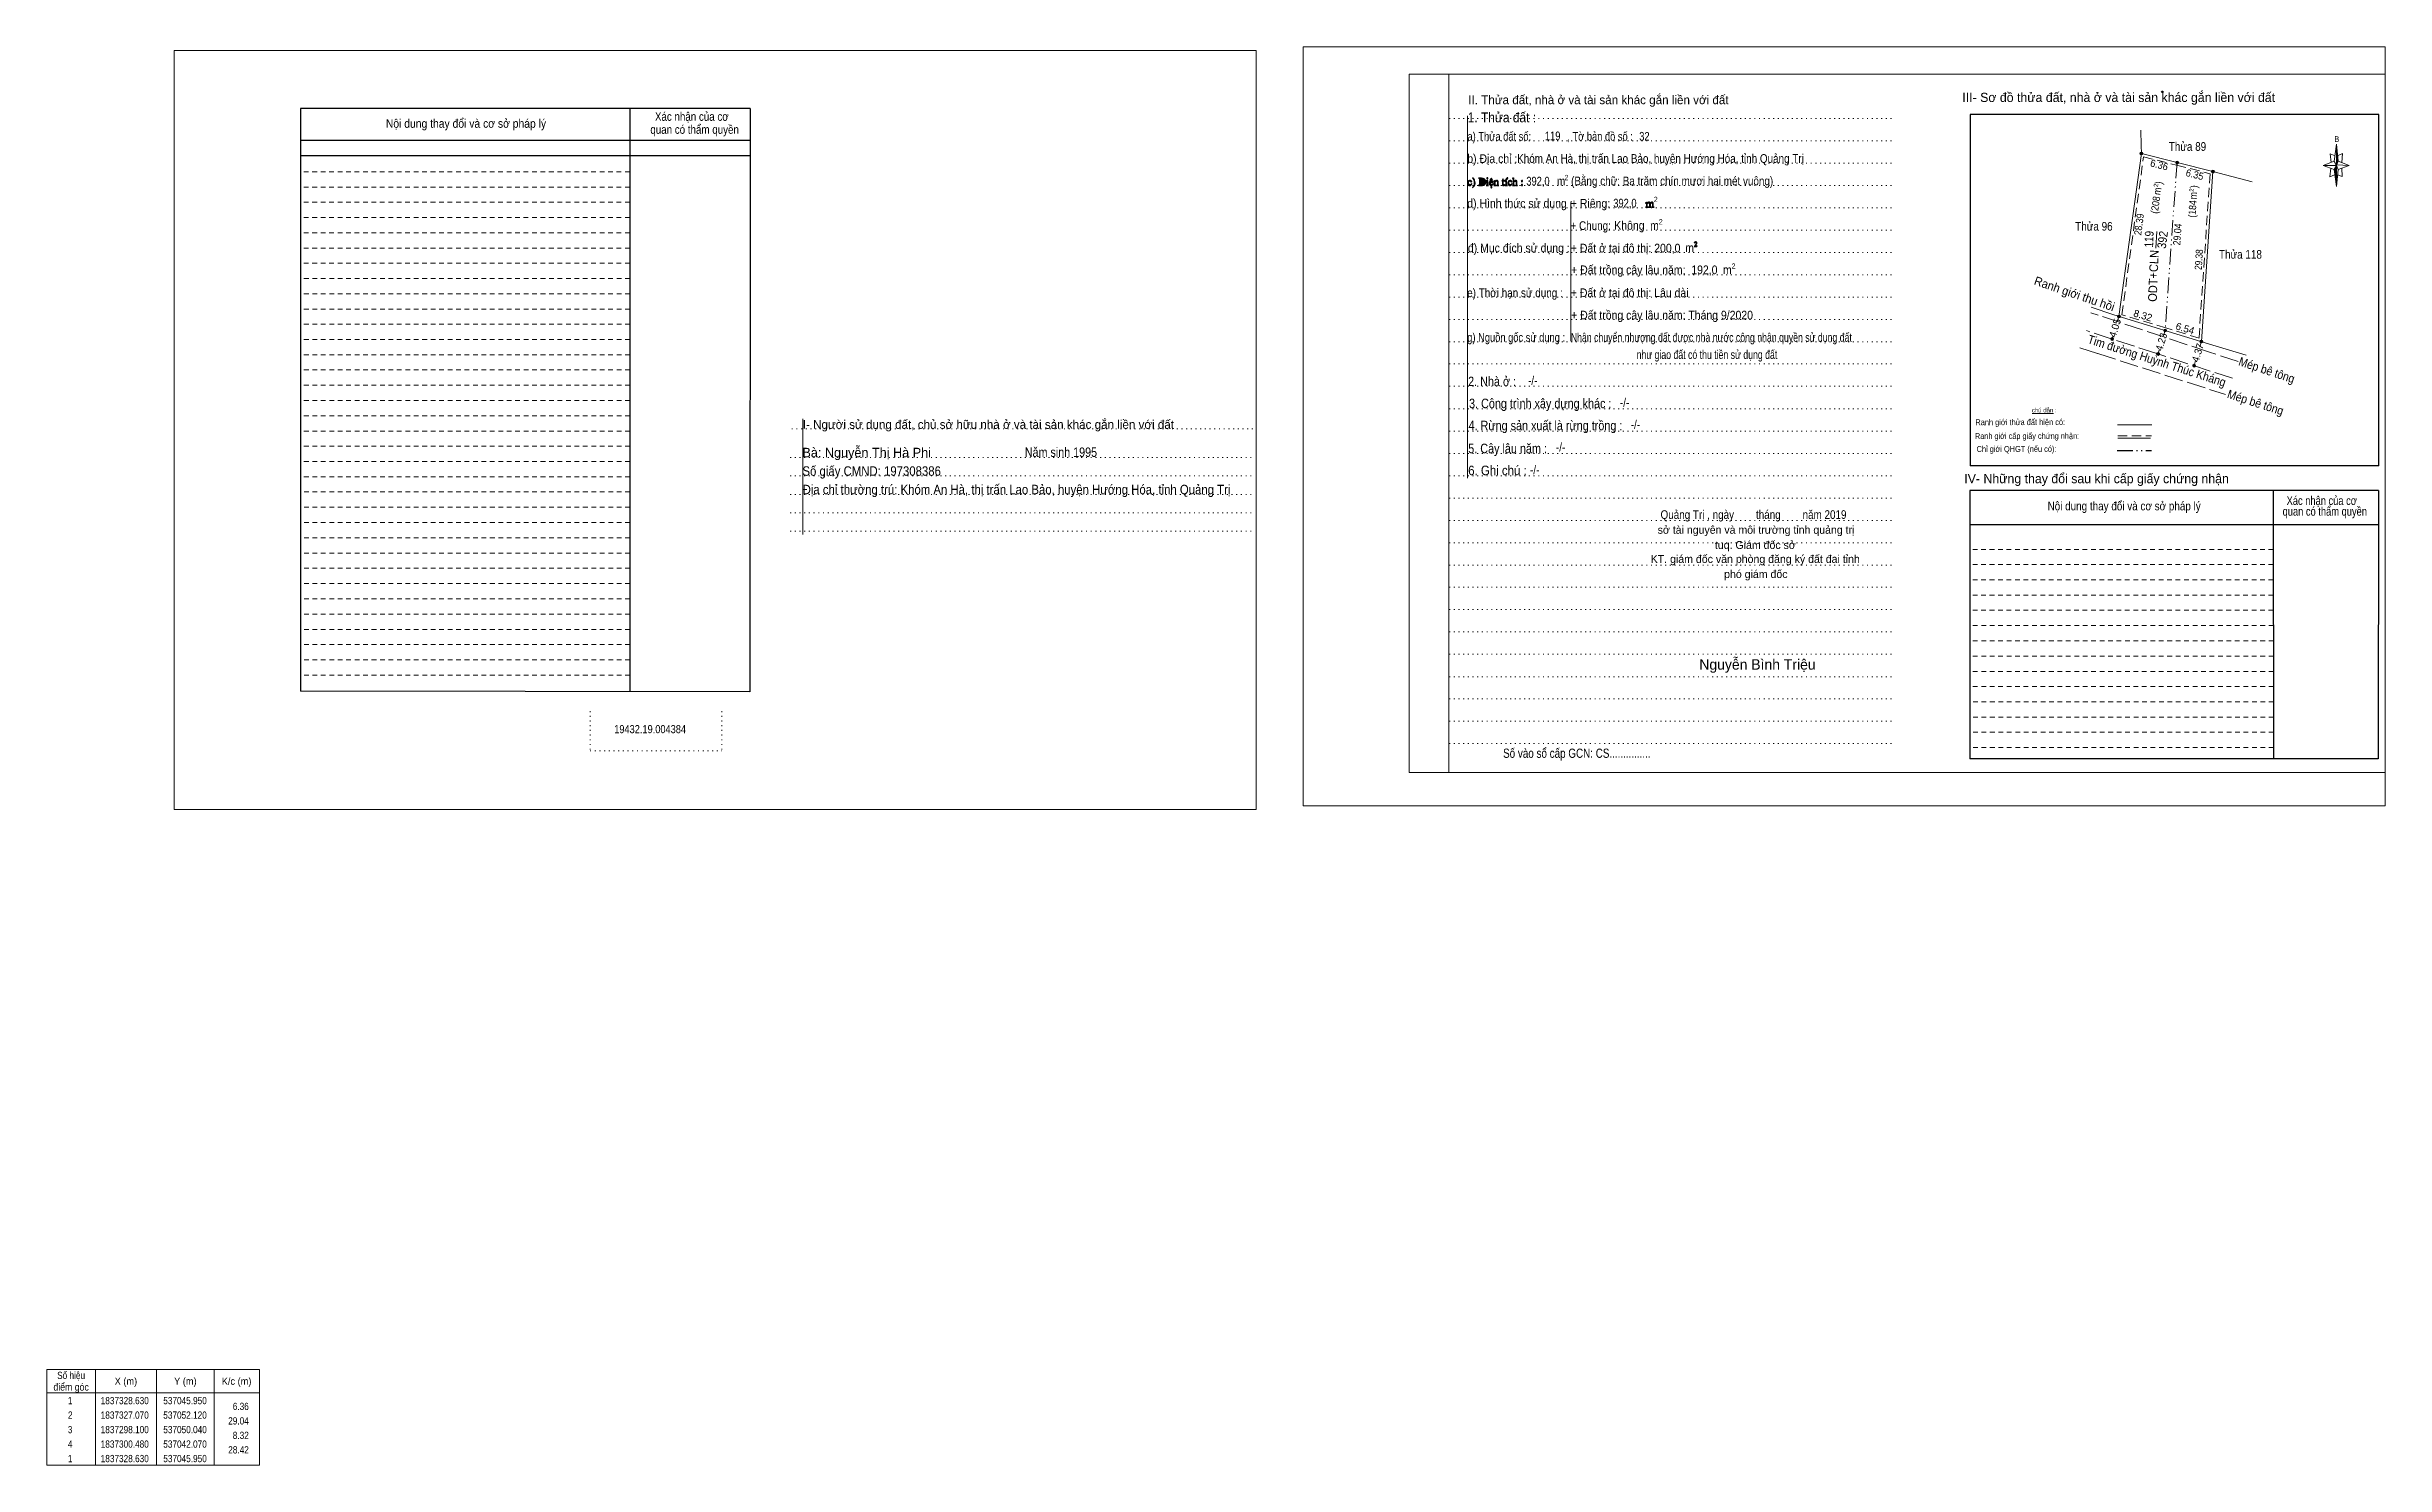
# Model space of a CAD drawing. Header units: metres. Extents: x 536866 to 537548, y 1837233 to 1837522.
# Drawn here: x 537144.9 to 537548.2, y 1837276.8 to 1837521.5 of the extents above; entities that cross this region are included whole.
import ezdxf
from ezdxf.enums import TextEntityAlignment as Align

# ---------------------------------------------------------------- set-up
doc = ezdxf.new("R2010")
doc.units = ezdxf.units.M
doc.header["$LTSCALE"] = 0.54
doc.header["$PDMODE"] = 32
doc.header["$PDSIZE"] = 0.27
for name, pattern in [('DASH_DOUBLE_DOT', [9.2, 5, -1.2, 0.3, -1.2, 0.3, -1.2]), ('DOTTED', [1.5, 0.3, -1.2]), ('LONG_DASHED', [7.5, 6, -1.5]), ('MEDIUM_DASHED', [4.5, 3, -1.5]), ('SHORT_DASHED', [2.7, 1.5, -1.2])]:
    doc.linetypes.add(name, pattern=pattern)
for name, color, linetype, lineweight in [('1', 7, 'DOTTED', 13), ('11', 7, 'Continuous', 13), ('18', 7, 'Continuous', 25), ('2', 7, 'SHORT_DASHED', 13), ('28', 7, 'Continuous', 25), ('55', 7, 'Continuous', 13), ('8', 7, 'Continuous', 13)]:
    doc.layers.add(name, color=color, linetype=linetype, lineweight=lineweight)
doc.layers.add('62', color=7, linetype='Continuous')

msp = doc.modelspace()

# ---------------------------------------------------------------- texts
at = {"layer": '11', "width": 0.85}
for s, p in [('Thửa 89', (537514.13, 1837503.57)), ('Thửa 96', (537497.995, 1837489.8)), ('Thửa 118', (537523.265, 1837484.96))]:
    msp.add_text(s, height=1.5, dxfattribs=at).set_placement(p, align=Align.CENTER)
at = {"layer": '11'}
for s, height, rotation, width, p in [('6.36', 1.25, 345.811, 0.95, (537509.1018, 1837500.5378)), ('6.35', 1.25, 345.789, 0.95, (537515.2316, 1837498.8723)), ('28.39', 1.25, 82.152, 0.9, (537506.3877, 1837490.7997)), ('29.04', 1.25, 85.913, 0.9, (537513.0126, 1837489.1055)), ('119', 1.5, 87.693, 0.85, (537508.249, 1837488.2948)), ('ODT+CLN', 1.5, 87.693, 0.95, (537509.0001, 1837481.9698)), ('392', 1.5, 82.063, 0.9, (537510.5735, 1837488.1214)), ('29.38', 1.25, 86.135, 0.85, (537516.7135, 1837484.7579)), ('Ranh giới thu hồi', 1.5, 341.189, 0.95, (537494.4032, 1837478.2033)), ('Tim đường Huỳnh Thúc Kháng', 1.5, 342.237, 0.9, (537508.6212, 1837466.6346)), ('4.23', 1.25, 73.106, 0.95, (537510.2135, 1837470.4234)), ('Mép bê tông', 1.5, 341.672, 0.9, (537527.5742, 1837465.0287)), ('Mép bê tông', 1.5, 342.237, 0.9, (537525.6362, 1837459.4483))]:
    msp.add_text(s, height=height, rotation=rotation, dxfattribs=dict(at, width=width)).set_placement(p, align=Align.CENTER)
for s, rotation, p in [('4.05', 73.22, (537502.2237, 1837472.8246)), ('8.32', 343.373, (537506.2612, 1837474.5657)), ('6.54', 343.116, (537513.5385, 1837472.3261)), ('4.37', 73.225, (537516.4935, 1837468.5446))]:
    msp.add_text(s, height=1.25, rotation=rotation, dxfattribs=at).set_placement(p, align=Align.CENTER)
at = {"layer": '18'}
msp.add_text('II. Thửa đất, nhà ở và tài sản khác gắn liền với đất', height=1.5, dxfattribs=at).set_placement((537390.08, 1837511.62))
for s, height, width, p in [('a) Thửa đất số:              , Tờ bản đồ số : ', 1.5, 0.8, (537389.94, 1837505.32)), ('1. Thửa đất :', 1.71, 0.9, (537389.98, 1837508.49)), ('119', 1.5, 0.8, (537403.29, 1837505.4)), ('32', 1.5, 0.8, (537419.56, 1837505.33)), ('b) Địa chỉ : ', 1.5, 0.9, (537389.9, 1837501.48)), ('Khóm An Hà, thị trấn Lao Bảo, huyện Hướng Hóa, tỉnh Quảng Trị', 1.5, 0.85, (537398.5, 1837501.5)), (' 392,0', 1.5, 0.8, (537399.64, 1837497.59)), (' m', 1.5, 0.85, (537404.9, 1837497.61)), ('2', 0.91, 0.75, (537406.7, 1837498.51)), ('(Bằng chữ: Ba trăm chín mươi hai mét vuông)', 1.5, 0.85, (537407.81, 1837497.63)), ('d) Hình thức sử dụng :', 1.5, 0.9, (537389.9, 1837493.77)), ('+ Riêng: ', 1.5, 0.9, (537407.77, 1837493.76)), (' 392,0', 1.5, 0.8, (537414.64, 1837493.8)), ('2', 0.91, 0.8, (537422.07, 1837494.73)), ('+ Chung:', 1.5, 0.85, (537407.71, 1837489.92)), ('Không', 1.5, 0.9, (537415.26, 1837489.96)), (' m', 1.5, 0.9, (537420.94, 1837489.93)), ('2', 0.91, 0.8, (537422.94, 1837490.87)), ('đ) Mục đích sử dụng :', 1.5, 0.9, (537390.01, 1837486.07)), ('+ Đất ở tại đô thị: 200,0', 1.5, 0.9, (537407.77, 1837486.04)), (' m', 1.5, 0.9, (537426.99, 1837486.1)), ('+ Đất trồng cây lâu năm:  192,0', 1.5, 0.9, (537407.82, 1837482.29)), (' m', 1.5, 0.9, (537433.5, 1837482.3)), ('2', 0.91, 0.8, (537435.5, 1837483.24)), ('e) Thời hạn sử dụng :', 1.5, 0.85, (537389.89, 1837478.33)), ('g) Nguồn gốc sử dụng :', 1.5, 0.8, (537389.9, 1837470.64)), ('Nhận chuyển nhượng đất được nhà nước công nhận quyền sử dụng đất ', 1.5, 0.75, (537407.76, 1837470.63)), ('như giao đất có thu tiền sử dụng đất', 1.5, 0.75, (537419.11, 1837467.66)), ('2. Nhà ở :', 1.64, 0.85, (537390.05, 1837462.97)), ('3. Công trình xây dựng khác :', 1.64, 0.85, (537390.21, 1837459.17)), ('4. Rừng sản xuất là rừng trồng :', 1.64, 0.85, (537390.12, 1837455.36)), ('5. Cây lâu năm :', 1.64, 0.85, (537390.07, 1837451.4)), ('6. Ghi chú :', 1.64, 0.9, (537390.06, 1837447.61))]:
    msp.add_text(s, height=height, dxfattribs=dict(at, width=width)).set_placement(p)
for s, height, rotation, width, p in [('(208     )', 1.25, 81.661, 0.9, (537509, 1837492.66)), ('2', 0.75, 81.661, 0.95, (537509.02, 1837497.26)), (' m', 1.25, 81.661, 0.95, (537509.37, 1837495.44)), ('(184     )', 1.25, 86.269, 0.9, (537515.51, 1837492.01)), ('2', 0.75, 86.269, 0.85, (537515.2, 1837496.49)), (' m', 1.25, 86.269, 0.9, (537515.66, 1837494.76))]:
    msp.add_text(s, height=height, rotation=rotation, dxfattribs=dict(at, width=width)).set_placement(p)
for s, height, p in [('sở tài nguyên và môi trường tỉnh quảng trị', 1.36, (537439.71, 1837437.5)), ('KT. giám đốc văn phòng đăng ký đất đai tỉnh', 1.363, (537439.575, 1837432.47)), ('tuq. Giám đốc sở', 1.363, (537439.59, 1837434.88)), ('phó giám đốc', 1.363, (537439.675, 1837429.86)), ('Nguyễn Bình Triệu', 1.799, (537439.96, 1837414.05))]:
    msp.add_text(s, height=height, dxfattribs=at).set_placement(p, align=Align.CENTER)
for s, height, width, p in [('Quảng Trị , ngày        tháng        năm 2019', 1.497, 0.85, (537439.275, 1837440.06)), ('19432.19.004384', 1.4, 0.85, (537248.955, 1837403.09)), ('Số vào sổ cấp GCN: CS...............', 1.59, 0.8, (537408.795, 1837398.84))]:
    msp.add_text(s, height=height, dxfattribs=dict(at, width=width)).set_placement(p, align=Align.CENTER)
at = {"layer": '2'}
for s, height, width, p in [('Nội dung thay đổi và cơ sở pháp lý', 1.483, 0.9, (537217.19, 1837507.55)), ('Nội dung thay đổi và cơ sở pháp lý', 1.483, 0.9, (537217.19, 1837507.55)), (' quan có thẩm quyền', 1.483, 0.85, (537256.395, 1837506.51)), (' quan có thẩm quyền', 1.483, 0.85, (537256.395, 1837506.51)), ('Xác nhận của cơ', 1.483, 0.85, (537256.145, 1837508.75)), ('Xác nhận của cơ', 1.483, 0.85, (537256.145, 1837508.75)), ('Số hiệu', 1.25, 0.85, (537149.08, 1837291.66)), ('điểm góc', 1.25, 0.9, (537149.08, 1837289.66)), ('X (m)', 1.25, 0.95, (537158.53, 1837290.66)), ('Y (m)', 1.25, 0.95, (537168.785, 1837290.66)), ('K/c (m)', 1.25, 0.95, (537177.625, 1837290.66)), (' 2', 1.25, 0.85, (537148.735, 1837284.81)), (' 1', 1.25, 0.75, (537148.73, 1837287.31)), ('1837328.630', 1.25, 0.85, (537158.33, 1837287.31)), ('1837327.070', 1.25, 0.85, (537158.33, 1837284.81)), ('537045.950', 1.25, 0.85, (537168.73, 1837287.31)), ('537052.120', 1.25, 0.85, (537168.73, 1837284.81)), (' 4', 1.25, 0.85, (537148.73, 1837279.81)), (' 3', 1.25, 0.8, (537148.725, 1837282.31)), ('1837298.100', 1.25, 0.85, (537158.33, 1837282.31)), ('1837300.480', 1.25, 0.85, (537158.33, 1837279.81)), ('537050.040', 1.25, 0.85, (537168.73, 1837282.31)), ('537042.070', 1.25, 0.85, (537168.73, 1837279.81)), (' 1', 1.25, 0.75, (537148.73, 1837277.31)), ('1837328.630', 1.25, 0.85, (537158.33, 1837277.31)), ('537045.950', 1.25, 0.85, (537168.73, 1837277.31))]:
    msp.add_text(s, height=height, dxfattribs=dict(at, width=width)).set_placement(p, align=Align.CENTER)
at = {"layer": '2', "width": 0.85}
for s, p in [('29.04', (537179.73, 1837283.81)), ('6.36', (537179.73, 1837286.31)), ('8.32', (537179.73, 1837281.31)), ('28.42', (537179.73, 1837278.81))]:
    msp.add_text(s, height=1.25, dxfattribs=at).set_placement(p, align=Align.RIGHT)
at = {"layer": '28'}
for s, p in [('III- Sơ đồ thửa đất, nhà ở và tài sản khác gắn liền với đất', (537502.27, 1837512)), ('IV- Những thay đổi sau khi cấp giấy chứng nhận', (537498.45, 1837446.22))]:
    msp.add_text(s, height=1.59, dxfattribs=at).set_placement(p, align=Align.CENTER)
for s, height, width, p in [('-/-', 1.5, 0.85, (537400.39, 1837463.21)), ('-/-', 1.5, 0.85, (537416.24, 1837459.4)), ('-/-', 1.5, 0.85, (537418.1, 1837455.58)), ('Năm sinh 1995', 1.63, 0.85, (537313.58, 1837450.76)), ('-/-', 1.5, 0.85, (537405.2, 1837451.69)), ('Địa chỉ thường trú: Khóm An Hà, thị trấn Lao Bảo, huyện Hướng Hóa, tỉnh Quảng Trị', 1.63, 0.9, (537275.26, 1837444.32)), ('Số giấy CMND: 197308386', 1.63, 0.9, (537275.23, 1837447.51)), ('-/-', 1.5, 0.85, (537400.73, 1837447.8))]:
    msp.add_text(s, height=height, dxfattribs=dict(at, width=width)).set_placement(p)
for s, height, p in [('I- Người sử dụng đất, chủ sở hữu nhà ở và tài sản khác gắn liền với đất', 1.5, (537275.28, 1837455.61)), ('Bà: Nguyễn Thị Hà Phi', 1.63, (537275.22, 1837450.7))]:
    msp.add_text(s, height=height, dxfattribs=at).set_placement(p)
for s, width, p in [('Nội dung thay đổi và cơ sở pháp lý', 0.85, (537503.205, 1837441.54)), (' quan có thẩm quyền', 0.8, (537537.59, 1837440.62)), ('Xác nhận của cơ', 0.8, (537537.29, 1837442.47))]:
    msp.add_text(s, height=1.501, dxfattribs=dict(at, width=width)).set_placement(p, align=Align.CENTER)
at = {"layer": '55'}
msp.add_text('chú dẫn :', height=0.7567, rotation=359.976, dxfattribs=at).set_placement((537489.4248, 1837458.4389), align=Align.CENTER)
at = {"layer": '55', "width": 0.9}
for s, height, p in [('Ranh giới cấp giấy chứng nhận:', 1.017, (537486.4539, 1837453.8686)), ('Ranh giới thửa đất hiện có:', 1.028, (537485.2839, 1837456.246)), ('Chỉ giới QHGT (nếu có):', 1.023, (537484.6439, 1837451.6247))]:
    msp.add_text(s, height=height, rotation=0.127, dxfattribs=at).set_placement(p, align=Align.CENTER)
at = {"layer": '62', "width": 0.9}
for s, p in [('+ Đất ở tại đô thị: Lâu dài', (537407.77, 1837478.33)), ('+ Đất trồng cây lâu năm: Tháng 9/2020', (537407.82, 1837474.48))]:
    msp.add_text(s, height=1.5, dxfattribs=at).set_placement(p)
at = {"layer": '8', "width": 0.8}
msp.add_text('B', height=1.046, dxfattribs=at).set_placement((537539.88, 1837505.07), align=Align.CENTER)

# ---------------------------------------------------------------- hatches: boundary and pattern name
at = {"layer": '11'}
for points in [[(537506.4369, 1837503.1067, 1), (537505.9369, 1837503.1067, 1)], [(537512.6069, 1837501.5467, 1), (537512.1069, 1837501.5467, 1)], [(537518.7669, 1837499.9867, 1), (537518.2669, 1837499.9867, 1)], [(537502.5669, 1837474.9867, 1), (537502.0669, 1837474.9867, 1)], [(537501.3969, 1837471.1067, 1), (537500.8969, 1837471.1067, 1)], [(537510.5269, 1837472.5767, 1), (537510.0269, 1837472.5767, 1)], [(537516.7869, 1837470.6767, 1), (537516.2869, 1837470.6767, 1)], [(537509.2969, 1837468.5267, 1), (537508.7969, 1837468.5267, 1)], [(537515.5269, 1837466.4967, 1), (537515.0269, 1837466.4967, 1)]]:
    msp.add_hatch(color=256, dxfattribs=at).paths.add_polyline_path(points)
at = {"layer": '18'}
for points in [[(537390.66, 1837497.91), (537390.6, 1837497.83), (537390.55, 1837497.77), (537390.48, 1837497.73), (537390.4, 1837497.72), (537390.34, 1837497.72), (537390.29, 1837497.75), (537390.24, 1837497.78), (537390.19, 1837497.83), (537390.14, 1837497.94), (537390.12, 1837498.08), (537390.14, 1837498.2), (537390.18, 1837498.3), (537390.26, 1837498.37), (537390.36, 1837498.4), (537390.42, 1837498.39), (537390.46, 1837498.36), (537390.49, 1837498.32), (537390.49, 1837498.27), (537390.52, 1837498.21), (537390.58, 1837498.19), (537390.63, 1837498.21), (537390.66, 1837498.27), (537390.63, 1837498.35), (537390.56, 1837498.41), (537390.47, 1837498.44), (537390.38, 1837498.45), (537390.29, 1837498.44), (537390.21, 1837498.42), (537390.14, 1837498.38), (537390.07, 1837498.32), (537390.03, 1837498.25), (537390, 1837498.17), (537389.98, 1837498.09), (537389.97, 1837498), (537389.98, 1837497.91), (537390, 1837497.84), (537390.03, 1837497.76), (537390.07, 1837497.7), (537390.12, 1837497.65), (537390.18, 1837497.61), (537390.24, 1837497.59), (537390.31, 1837497.58), (537390.44, 1837497.6), (537390.54, 1837497.67), (537390.61, 1837497.76), (537390.68, 1837497.88)], [(537390.81, 1837497.23), (537390.91, 1837497.31), (537390.99, 1837497.39), (537391.07, 1837497.48), (537391.13, 1837497.58), (537391.19, 1837497.68), (537391.22, 1837497.8), (537391.24, 1837497.86), (537391.25, 1837497.93), (537391.25, 1837497.99), (537391.25, 1837498.04), (537391.23, 1837498.28), (537391.15, 1837498.51), (537391.07, 1837498.66), (537390.96, 1837498.8), (537390.82, 1837498.92), (537390.79, 1837498.89), (537390.88, 1837498.81), (537390.95, 1837498.72), (537391, 1837498.62), (537391.05, 1837498.51), (537391.09, 1837498.3), (537391.1, 1837498.03), (537391.08, 1837497.8), (537391.04, 1837497.6), (537390.99, 1837497.5), (537390.94, 1837497.41), (537390.87, 1837497.33), (537390.79, 1837497.26)], [(537392.36, 1837497.58), (537392.53, 1837497.59), (537392.68, 1837497.62), (537392.81, 1837497.67), (537392.91, 1837497.75), (537392.99, 1837497.84), (537393.05, 1837497.94), (537393.09, 1837498.07), (537393.1, 1837498.2), (537393.09, 1837498.35), (537393.05, 1837498.48), (537392.99, 1837498.59), (537392.9, 1837498.68), (537392.79, 1837498.74), (537392.66, 1837498.79), (537392.51, 1837498.82), (537392.34, 1837498.83), (537391.86, 1837498.83), (537391.94, 1837498.82), (537392, 1837498.8), (537392.02, 1837498.76), (537392.02, 1837498.72), (537392.02, 1837497.74), (537392.02, 1837497.69), (537391.99, 1837497.66), (537391.94, 1837497.63), (537391.86, 1837497.62), (537391.86, 1837497.58)], [(537392.2, 1837498.68), (537392.21, 1837498.74), (537392.23, 1837498.77), (537392.25, 1837498.78), (537392.27, 1837498.78), (537392.28, 1837498.78), (537392.31, 1837498.78), (537392.44, 1837498.77), (537392.55, 1837498.74), (537392.65, 1837498.7), (537392.73, 1837498.64), (537392.81, 1837498.55), (537392.86, 1837498.45), (537392.89, 1837498.34), (537392.9, 1837498.21), (537392.89, 1837498.09), (537392.86, 1837497.98), (537392.81, 1837497.88), (537392.74, 1837497.8), (537392.65, 1837497.74), (537392.55, 1837497.7), (537392.43, 1837497.67), (537392.29, 1837497.66), (537392.23, 1837497.69), (537392.21, 1837497.72), (537392.2, 1837497.76)], [(537393.3, 1837497.74), (537393.29, 1837497.68), (537393.27, 1837497.64), (537393.23, 1837497.61), (537393.16, 1837497.61), (537393.16, 1837497.58), (537393.59, 1837497.58), (537393.59, 1837497.61), (537393.53, 1837497.61), (537393.48, 1837497.64), (537393.46, 1837497.68), (537393.45, 1837497.73), (537393.45, 1837498.45), (537393.16, 1837498.37), (537393.16, 1837498.35), (537393.18, 1837498.35), (537393.2, 1837498.36), (537393.22, 1837498.36), (537393.24, 1837498.36), (537393.27, 1837498.35), (537393.29, 1837498.33), (537393.3, 1837498.21)], [(537393.36, 1837498.72), (537393.4, 1837498.73), (537393.43, 1837498.75), (537393.45, 1837498.78), (537393.46, 1837498.82), (537393.45, 1837498.86), (537393.43, 1837498.89), (537393.4, 1837498.91), (537393.36, 1837498.92), (537393.33, 1837498.91), (537393.3, 1837498.89), (537393.28, 1837498.85), (537393.27, 1837498.82), (537393.28, 1837498.78), (537393.3, 1837498.75)], [(537393.81, 1837498.13), (537394.37, 1837498.13), (537394.35, 1837498.26), (537394.28, 1837498.36), (537394.18, 1837498.43), (537394.05, 1837498.45), (537393.97, 1837498.44), (537393.9, 1837498.42), (537393.84, 1837498.38), (537393.78, 1837498.32), (537393.74, 1837498.25), (537393.71, 1837498.18), (537393.69, 1837498.09), (537393.68, 1837498), (537393.7, 1837497.84), (537393.78, 1837497.71), (537393.83, 1837497.65), (537393.89, 1837497.61), (537393.96, 1837497.59), (537394.03, 1837497.58), (537394.15, 1837497.6), (537394.27, 1837497.68), (537394.35, 1837497.78), (537394.41, 1837497.91), (537394.38, 1837497.92), (537394.33, 1837497.84), (537394.26, 1837497.78), (537394.18, 1837497.73), (537394.1, 1837497.72), (537394.04, 1837497.72), (537393.98, 1837497.75), (537393.92, 1837497.79), (537393.88, 1837497.86), (537393.83, 1837497.98)], [(537393.87, 1837498.49), (537394.05, 1837498.69), (537394.22, 1837498.49), (537394.27, 1837498.49), (537394.09, 1837498.79), (537394, 1837498.79), (537393.82, 1837498.49)], [(537394.58, 1837497.73), (537394.57, 1837497.68), (537394.55, 1837497.64), (537394.52, 1837497.61), (537394.46, 1837497.61), (537394.46, 1837497.58), (537394.85, 1837497.58), (537394.85, 1837497.61), (537394.79, 1837497.62), (537394.76, 1837497.64), (537394.74, 1837497.68), (537394.73, 1837497.74), (537394.73, 1837498.26), (537394.79, 1837498.32), (537394.85, 1837498.35), (537394.89, 1837498.37), (537394.94, 1837498.37), (537395.01, 1837498.37), (537395.05, 1837498.34), (537395.08, 1837498.27), (537395.09, 1837498.16), (537395.09, 1837497.74), (537395.08, 1837497.68), (537395.06, 1837497.64), (537395.03, 1837497.62), (537394.97, 1837497.61), (537394.97, 1837497.58), (537395.36, 1837497.58), (537395.36, 1837497.61), (537395.31, 1837497.61), (537395.27, 1837497.64), (537395.25, 1837497.68), (537395.24, 1837497.73), (537395.24, 1837498.15), (537395.23, 1837498.28), (537395.19, 1837498.38), (537395.12, 1837498.43), (537395.02, 1837498.45), (537394.93, 1837498.44), (537394.85, 1837498.41), (537394.73, 1837498.32), (537394.73, 1837498.45), (537394.46, 1837498.36), (537394.46, 1837498.34), (537394.56, 1837498.32), (537394.57, 1837498.28), (537394.58, 1837498.2)], [(537396.12, 1837498.4), (537396.3, 1837498.4), (537396.3, 1837498.45), (537396.12, 1837498.45), (537396.12, 1837498.72), (537396.04, 1837498.61), (537395.99, 1837498.55), (537395.96, 1837498.51), (537395.87, 1837498.42), (537395.86, 1837498.41), (537395.87, 1837498.4), (537395.89, 1837498.4), (537395.9, 1837498.4), (537395.91, 1837498.4), (537395.97, 1837498.4), (537395.97, 1837497.85), (537395.98, 1837497.72), (537396, 1837497.64), (537396.04, 1837497.59), (537396.12, 1837497.58), (537396.18, 1837497.59), (537396.24, 1837497.62), (537396.3, 1837497.66), (537396.35, 1837497.72), (537396.33, 1837497.74), (537396.3, 1837497.7), (537396.26, 1837497.68), (537396.23, 1837497.67), (537396.2, 1837497.66), (537396.16, 1837497.68), (537396.14, 1837497.72), (537396.12, 1837497.87)], [(537396.53, 1837498.21), (537396.53, 1837497.74), (537396.52, 1837497.68), (537396.5, 1837497.64), (537396.46, 1837497.61), (537396.39, 1837497.61), (537396.39, 1837497.58), (537396.82, 1837497.58), (537396.82, 1837497.61), (537396.76, 1837497.61), (537396.71, 1837497.64), (537396.69, 1837497.68), (537396.68, 1837497.73), (537396.68, 1837498.45), (537396.39, 1837498.37), (537396.39, 1837498.35), (537396.41, 1837498.35), (537396.43, 1837498.36), (537396.45, 1837498.36), (537396.47, 1837498.36), (537396.5, 1837498.35), (537396.52, 1837498.33)], [(537396.54, 1837498.58), (537396.81, 1837498.76), (537396.85, 1837498.79), (537396.88, 1837498.82), (537396.89, 1837498.85), (537396.87, 1837498.89), (537396.84, 1837498.92), (537396.78, 1837498.9), (537396.74, 1837498.87), (537396.73, 1837498.85), (537396.47, 1837498.58)], [(537397.6, 1837497.91), (537397.54, 1837497.83), (537397.49, 1837497.77), (537397.42, 1837497.73), (537397.34, 1837497.72), (537397.28, 1837497.72), (537397.23, 1837497.75), (537397.18, 1837497.78), (537397.13, 1837497.83), (537397.08, 1837497.94), (537397.06, 1837498.08), (537397.08, 1837498.2), (537397.12, 1837498.3), (537397.2, 1837498.37), (537397.3, 1837498.4), (537397.36, 1837498.39), (537397.4, 1837498.36), (537397.43, 1837498.32), (537397.43, 1837498.27), (537397.46, 1837498.21), (537397.51, 1837498.19), (537397.57, 1837498.21), (537397.6, 1837498.27), (537397.57, 1837498.35), (537397.5, 1837498.41), (537397.41, 1837498.44), (537397.32, 1837498.45), (537397.23, 1837498.44), (537397.15, 1837498.42), (537397.08, 1837498.38), (537397.01, 1837498.32), (537396.97, 1837498.25), (537396.94, 1837498.17), (537396.92, 1837498.09), (537396.91, 1837498), (537396.92, 1837497.91), (537396.94, 1837497.84), (537396.97, 1837497.76), (537397.01, 1837497.7), (537397.06, 1837497.65), (537397.12, 1837497.61), (537397.18, 1837497.59), (537397.25, 1837497.58), (537397.38, 1837497.6), (537397.48, 1837497.67), (537397.55, 1837497.76), (537397.62, 1837497.88)], [(537397.81, 1837497.74), (537397.8, 1837497.68), (537397.78, 1837497.64), (537397.75, 1837497.62), (537397.69, 1837497.61), (537397.69, 1837497.58), (537398.08, 1837497.58), (537398.08, 1837497.61), (537398.02, 1837497.61), (537397.99, 1837497.64), (537397.97, 1837497.68), (537397.96, 1837497.73), (537397.96, 1837498.23), (537398.03, 1837498.29), (537398.09, 1837498.33), (537398.17, 1837498.34), (537398.25, 1837498.33), (537398.3, 1837498.27), (537398.32, 1837498.21), (537398.32, 1837498.12), (537398.32, 1837497.73), (537398.31, 1837497.68), (537398.29, 1837497.64), (537398.26, 1837497.61), (537398.2, 1837497.61), (537398.2, 1837497.58), (537398.59, 1837497.58), (537398.59, 1837497.61), (537398.54, 1837497.61), (537398.5, 1837497.64), (537398.48, 1837497.68), (537398.47, 1837497.73), (537398.47, 1837498.13), (537398.46, 1837498.27), (537398.43, 1837498.37), (537398.35, 1837498.43), (537398.24, 1837498.45), (537398.16, 1837498.44), (537398.08, 1837498.41), (537398.02, 1837498.35), (537397.96, 1837498.29), (537397.96, 1837498.92), (537397.85, 1837498.88), (537397.78, 1837498.85), (537397.73, 1837498.84), (537397.69, 1837498.83), (537397.69, 1837498.79), (537397.73, 1837498.79), (537397.77, 1837498.79), (537397.79, 1837498.77), (537397.81, 1837498.68)], [(537399.33, 1837498.45), (537399.29, 1837498.44), (537399.25, 1837498.42), (537399.23, 1837498.39), (537399.22, 1837498.35), (537399.23, 1837498.31), (537399.25, 1837498.28), (537399.29, 1837498.26), (537399.33, 1837498.25), (537399.4, 1837498.28), (537399.42, 1837498.31), (537399.43, 1837498.35), (537399.42, 1837498.39), (537399.4, 1837498.43), (537399.36, 1837498.45)], [(537394.18, 1837498.18), (537393.82, 1837498.18), (537393.84, 1837498.27), (537393.87, 1837498.33), (537393.94, 1837498.38), (537394.01, 1837498.4), (537394.09, 1837498.38), (537394.14, 1837498.33), (537394.17, 1837498.26)], [(537393.97, 1837497.3), (537393.98, 1837497.26), (537394, 1837497.22), (537394.03, 1837497.2), (537394.06, 1837497.19), (537394.09, 1837497.2), (537394.12, 1837497.22), (537394.15, 1837497.3), (537394.14, 1837497.34), (537394.12, 1837497.38), (537394.09, 1837497.4), (537394.06, 1837497.41), (537394.02, 1837497.4), (537394, 1837497.38)], [(537399.33, 1837497.78), (537399.29, 1837497.77), (537399.25, 1837497.75), (537399.23, 1837497.71), (537399.22, 1837497.68), (537399.23, 1837497.64), (537399.25, 1837497.61), (537399.29, 1837497.59), (537399.33, 1837497.58), (537399.37, 1837497.59), (537399.4, 1837497.61), (537399.42, 1837497.64), (537399.43, 1837497.68), (537399.42, 1837497.72), (537399.4, 1837497.75), (537399.36, 1837497.77)], [(537420.79, 1837493.99), (537420.79, 1837493.94), (537420.76, 1837493.9), (537420.73, 1837493.87), (537420.67, 1837493.87), (537420.67, 1837493.84), (537421.08, 1837493.84), (537421.08, 1837493.87), (537421.02, 1837493.87), (537420.98, 1837493.9), (537420.96, 1837493.94), (537420.96, 1837493.99), (537420.96, 1837494.49), (537421, 1837494.54), (537421.05, 1837494.57), (537421.12, 1837494.6), (537421.18, 1837494.6), (537421.25, 1837494.59), (537421.29, 1837494.53), (537421.31, 1837494.38), (537421.31, 1837493.99), (537421.3, 1837493.94), (537421.28, 1837493.9), (537421.25, 1837493.87), (537421.19, 1837493.87), (537421.19, 1837493.84), (537421.6, 1837493.84), (537421.6, 1837493.87), (537421.54, 1837493.87), (537421.5, 1837493.9), (537421.48, 1837493.94), (537421.48, 1837493.99), (537421.48, 1837494.49), (537421.56, 1837494.57), (537421.62, 1837494.6), (537421.68, 1837494.6), (537421.76, 1837494.59), (537421.8, 1837494.56), (537421.82, 1837494.49), (537421.83, 1837494.37), (537421.83, 1837493.99), (537421.82, 1837493.94), (537421.8, 1837493.9), (537421.76, 1837493.87), (537421.71, 1837493.87), (537421.71, 1837493.84), (537422.12, 1837493.84), (537422.12, 1837493.87), (537422.06, 1837493.87), (537422.02, 1837493.9), (537422, 1837493.94), (537421.99, 1837493.99), (537421.99, 1837494.35), (537421.98, 1837494.52), (537421.96, 1837494.6), (537421.92, 1837494.66), (537421.84, 1837494.7), (537421.75, 1837494.71), (537421.67, 1837494.7), (537421.59, 1837494.66), (537421.45, 1837494.54), (537421.42, 1837494.61), (537421.38, 1837494.67), (537421.32, 1837494.7), (537421.26, 1837494.71), (537421.19, 1837494.71), (537421.13, 1837494.68), (537421.02, 1837494.61), (537420.98, 1837494.57), (537420.97, 1837494.56), (537420.96, 1837494.56), (537420.96, 1837494.58), (537420.96, 1837494.71), (537420.67, 1837494.61), (537420.67, 1837494.57), (537420.73, 1837494.57), (537420.77, 1837494.55), (537420.79, 1837494.51), (537420.79, 1837494.45)], [(537429.49, 1837487.05), (537429.56, 1837487.22), (537429.54, 1837487.23), (537429.51, 1837487.18), (537429.48, 1837487.16), (537429.4, 1837487.15), (537429.15, 1837487.15), (537429.34, 1837487.35), (537429.38, 1837487.39), (537429.41, 1837487.43), (537429.46, 1837487.5), (537429.49, 1837487.58), (537429.5, 1837487.65), (537429.48, 1837487.73), (537429.44, 1837487.8), (537429.4, 1837487.83), (537429.37, 1837487.85), (537429.29, 1837487.86), (537429.24, 1837487.86), (537429.19, 1837487.84), (537429.15, 1837487.82), (537429.12, 1837487.8), (537429.07, 1837487.72), (537429.04, 1837487.63), (537429.06, 1837487.62), (537429.09, 1837487.69), (537429.12, 1837487.73), (537429.17, 1837487.77), (537429.23, 1837487.78), (537429.3, 1837487.77), (537429.35, 1837487.73), (537429.39, 1837487.68), (537429.4, 1837487.61), (537429.38, 1837487.52), (537429.34, 1837487.43), (537429.3, 1837487.36), (537429.24, 1837487.28), (537429.04, 1837487.07), (537429.04, 1837487.05)]]:
    msp.add_hatch(color=256, dxfattribs=at).paths.add_polyline_path(points)
at = {"layer": '8'}
for points in [[(537539.81, 1837504.75), (537540.11, 1837501.8), (537539.81, 1837501.05)], [(537539.81, 1837501.05), (537539.81, 1837497.4), (537539.44, 1837500.35)]]:
    msp.add_hatch(color=256, dxfattribs=at).paths.add_polyline_path(points)

# ---------------------------------------------------------------- linework, layer by layer
at = {"layer": '1', "linetype": 'Continuous'}
for p, q in [((537379.88, 1837516.79), (537548.24, 1837516.79)), ((537379.88, 1837516.79), (537379.88, 1837396.28)), ((537548.24, 1837516.79), (537548.24, 1837395.28)), ((537389.92, 1837509.61), (537389.92, 1837447.07)), ((537407.76, 1837494.68), (537407.76, 1837470.73)), ((537275.31, 1837457.31), (537275.31, 1837437.39)), ((537379.88, 1837396.28), (537548.24, 1837396.28))]:
    msp.add_line(p, q, dxfattribs=at)
at = {"layer": '1'}
for p, q in [((537386.72, 1837516.79), (537386.72, 1837396.28)), ((537386.72, 1837516.79), (537386.72, 1837396.28)), ((537386.77, 1837509.15), (537463.67, 1837509.15)), ((537386.77, 1837505.3), (537463.67, 1837505.3)), ((537386.77, 1837501.47), (537463.67, 1837501.47)), ((537386.77, 1837497.6), (537463.67, 1837497.6)), ((537386.77, 1837493.76), (537463.67, 1837493.76)), ((537386.77, 1837489.9), (537463.67, 1837489.9)), ((537386.77, 1837486.04), (537463.67, 1837486.04)), ((537386.77, 1837482.19), (537463.67, 1837482.19)), ((537386.77, 1837478.34), (537463.67, 1837478.34)), ((537386.77, 1837474.48), (537463.67, 1837474.48)), ((537386.77, 1837470.62), (537463.67, 1837470.62)), ((537386.77, 1837466.8), (537463.67, 1837466.8)), ((537386.77, 1837462.94), (537463.67, 1837462.94)), ((537386.77, 1837459.07), (537463.67, 1837459.07)), ((537273.37, 1837455.58), (537353.44, 1837455.58)), ((537386.77, 1837455.22), (537463.67, 1837455.22)), ((537273.11, 1837450.67), (537353.19, 1837450.67)), ((537386.77, 1837451.37), (537463.67, 1837451.37)), ((537273.11, 1837447.49), (537353.19, 1837447.49)), ((537386.77, 1837447.51), (537463.67, 1837447.51)), ((537273.11, 1837444.3), (537353.19, 1837444.3)), ((537386.77, 1837443.67), (537463.67, 1837443.67)), ((537273.11, 1837441.12), (537353.19, 1837441.12)), ((537273.11, 1837437.94), (537353.19, 1837437.94)), ((537386.77, 1837439.81), (537463.67, 1837439.81)), ((537386.77, 1837435.95), (537463.67, 1837435.95)), ((537386.77, 1837432.1), (537463.67, 1837432.1)), ((537386.77, 1837428.26), (537463.67, 1837428.26)), ((537386.77, 1837424.41), (537463.67, 1837424.41)), ((537386.77, 1837420.56), (537463.67, 1837420.56)), ((537386.77, 1837416.7), (537463.67, 1837416.7)), ((537386.77, 1837412.84), (537463.67, 1837412.84)), ((537238.59, 1837406.89), (537238.59, 1837400.06)), ((537261.31, 1837406.89), (537261.31, 1837400.06)), ((537386.77, 1837409), (537463.67, 1837409)), ((537386.77, 1837405.15), (537463.67, 1837405.15)), ((537238.59, 1837400.06), (537261.31, 1837400.06)), ((537386.77, 1837401.29), (537463.67, 1837401.29))]:
    msp.add_line(p, q, dxfattribs=at)
at = {"layer": '1', "linetype": 'Continuous'}
for points in [[(537166.83, 1837389.93), (537353.47, 1837389.93), (537353.47, 1837520.9), (537166.83, 1837520.9)], [(537166.83, 1837520.9), (537353.47, 1837520.9), (537353.47, 1837389.93), (537166.83, 1837389.93)], [(537166.83, 1837389.93), (537353.47, 1837389.93), (537353.47, 1837520.9), (537166.83, 1837520.9)], [(537361.62, 1837390.55), (537548.24, 1837390.55), (537548.24, 1837521.53), (537361.62, 1837521.53)], [(537386.72, 1837516.79), (537548.24, 1837516.79), (537548.24, 1837396.28), (537386.72, 1837396.28)]]:
    msp.add_lwpolyline(points, close=True, dxfattribs=at)
at = {"layer": '11'}
for p, q in [((537506.18, 1837503.1), (537502.31, 1837474.98)), ((537512.34, 1837501.54), (537506.18, 1837503.1)), ((537512.34, 1837501.54), (537518.51, 1837499.98)), ((537518.51, 1837499.98), (537517.93, 1837491.39)), ((537518.51, 1837499.98), (537525.31, 1837498.25)), ((537517.93, 1837491.39), (537516.53, 1837470.67)), ((537508.84, 1837489.66), (537508.69, 1837486.76)), ((537502.07, 1837474.18), (537502.31, 1837474.98)), ((537501.14, 1837471.1), (537501.28, 1837471.58)), ((537510, 1837471.7), (537510.27, 1837472.57)), ((537516.26, 1837469.77), (537516.53, 1837470.67)), ((537509.04, 1837468.52), (537509.25, 1837469.2)), ((537515.27, 1837466.49), (537515.54, 1837467.39))]:
    msp.add_line(p, q, dxfattribs=at)
at = {"layer": '11', "linetype": 'DASH_DOUBLE_DOT'}
msp.add_line((537512.34, 1837501.54), (537510.27, 1837472.57), dxfattribs=at)
at = {"layer": '11', "linetype": 'LONG_DASHED'}
for p, q in [((537517.93, 1837468.85), (537497.48, 1837475.62)), ((537508.83, 1837468.59), (537496.7, 1837472.55)), ((537522.88, 1837467.21), (537517.93, 1837468.85))]:
    msp.add_line(p, q, dxfattribs=at)
at = {"layer": '11'}
for points in [[(537506.18, 1837503.1), (537506.17, 1837504.47), (537506.07, 1837507.14)], [(537497.54, 1837476.57), (537501.42, 1837475.25), (537517.93, 1837470.24), (537524.24, 1837468.33)]]:
    msp.add_lwpolyline(points, dxfattribs=at)
at = {"layer": '11', "linetype": 'MEDIUM_DASHED'}
msp.add_lwpolyline([(537506.55, 1837502.55), (537512.25, 1837501.1), (537518.03, 1837499.63), (537516.12, 1837471.26), (537510.4, 1837473.01), (537502.81, 1837475.3)], close=True, dxfattribs=at)
at = {"layer": '11', "linetype": 'LONG_DASHED'}
for points in [[(537495.55, 1837469.58), (537498.64, 1837468.59), (537520.71, 1837461.52)], [(537521.92, 1837464.32), (537509.04, 1837468.52), (537508.83, 1837468.59)]]:
    msp.add_lwpolyline(points, dxfattribs=at)
at = {"layer": '11'}
for centre in [(537506.1869, 1837503.1067), (537512.3569, 1837501.5467), (537518.5169, 1837499.9867), (537502.3169, 1837474.9867), (537501.1469, 1837471.1067), (537510.2769, 1837472.5767), (537516.5369, 1837470.6767), (537509.0469, 1837468.5267), (537515.2769, 1837466.4967)]:
    msp.add_circle(centre, 0.25, dxfattribs=at)
msp.add_arc((537509.0469, 1837468.5267), 0.25, 16.26021, 163.7398, dxfattribs=at)
at = {"layer": '18'}
for points in [[(537390.66, 1837497.91), (537390.6, 1837497.83), (537390.55, 1837497.77), (537390.48, 1837497.73), (537390.4, 1837497.72), (537390.34, 1837497.72), (537390.29, 1837497.75), (537390.24, 1837497.78), (537390.19, 1837497.83), (537390.14, 1837497.94), (537390.12, 1837498.08), (537390.14, 1837498.2), (537390.18, 1837498.3), (537390.26, 1837498.37), (537390.36, 1837498.4), (537390.42, 1837498.39), (537390.46, 1837498.36), (537390.49, 1837498.32), (537390.49, 1837498.27), (537390.52, 1837498.21), (537390.58, 1837498.19), (537390.63, 1837498.21), (537390.66, 1837498.27), (537390.63, 1837498.35), (537390.56, 1837498.41), (537390.47, 1837498.44), (537390.38, 1837498.45), (537390.29, 1837498.44), (537390.21, 1837498.42), (537390.14, 1837498.38), (537390.07, 1837498.32), (537390.03, 1837498.25), (537390, 1837498.17), (537389.98, 1837498.09), (537389.97, 1837498), (537389.98, 1837497.91), (537390, 1837497.84), (537390.03, 1837497.76), (537390.07, 1837497.7), (537390.12, 1837497.65), (537390.18, 1837497.61), (537390.24, 1837497.59), (537390.31, 1837497.58), (537390.44, 1837497.6), (537390.54, 1837497.67), (537390.61, 1837497.76), (537390.68, 1837497.88)], [(537390.81, 1837497.23), (537390.91, 1837497.31), (537390.99, 1837497.39), (537391.07, 1837497.48), (537391.13, 1837497.58), (537391.19, 1837497.68), (537391.22, 1837497.8), (537391.24, 1837497.86), (537391.25, 1837497.93), (537391.25, 1837497.99), (537391.25, 1837498.04), (537391.23, 1837498.28), (537391.15, 1837498.51), (537391.07, 1837498.66), (537390.96, 1837498.8), (537390.82, 1837498.92), (537390.79, 1837498.89), (537390.88, 1837498.81), (537390.95, 1837498.72), (537391, 1837498.62), (537391.05, 1837498.51), (537391.09, 1837498.3), (537391.1, 1837498.03), (537391.08, 1837497.8), (537391.04, 1837497.6), (537390.99, 1837497.5), (537390.94, 1837497.41), (537390.87, 1837497.33), (537390.79, 1837497.26)], [(537392.36, 1837497.58), (537392.53, 1837497.59), (537392.68, 1837497.62), (537392.81, 1837497.67), (537392.91, 1837497.75), (537392.99, 1837497.84), (537393.05, 1837497.94), (537393.09, 1837498.07), (537393.1, 1837498.2), (537393.09, 1837498.35), (537393.05, 1837498.48), (537392.99, 1837498.59), (537392.9, 1837498.68), (537392.79, 1837498.74), (537392.66, 1837498.79), (537392.51, 1837498.82), (537392.34, 1837498.83), (537391.86, 1837498.83), (537391.94, 1837498.82), (537392, 1837498.8), (537392.02, 1837498.76), (537392.02, 1837498.72), (537392.02, 1837497.74), (537392.02, 1837497.69), (537391.99, 1837497.66), (537391.94, 1837497.63), (537391.86, 1837497.62), (537391.86, 1837497.58)], [(537392.2, 1837498.68), (537392.21, 1837498.74), (537392.23, 1837498.77), (537392.25, 1837498.78), (537392.27, 1837498.78), (537392.28, 1837498.78), (537392.31, 1837498.78), (537392.44, 1837498.77), (537392.55, 1837498.74), (537392.65, 1837498.7), (537392.73, 1837498.64), (537392.81, 1837498.55), (537392.86, 1837498.45), (537392.89, 1837498.34), (537392.9, 1837498.21), (537392.89, 1837498.09), (537392.86, 1837497.98), (537392.81, 1837497.88), (537392.74, 1837497.8), (537392.65, 1837497.74), (537392.55, 1837497.7), (537392.43, 1837497.67), (537392.29, 1837497.66), (537392.23, 1837497.69), (537392.21, 1837497.72), (537392.2, 1837497.76)], [(537393.3, 1837497.74), (537393.29, 1837497.68), (537393.27, 1837497.64), (537393.23, 1837497.61), (537393.16, 1837497.61), (537393.16, 1837497.58), (537393.59, 1837497.58), (537393.59, 1837497.61), (537393.53, 1837497.61), (537393.48, 1837497.64), (537393.46, 1837497.68), (537393.45, 1837497.73), (537393.45, 1837498.45), (537393.16, 1837498.37), (537393.16, 1837498.35), (537393.18, 1837498.35), (537393.2, 1837498.36), (537393.22, 1837498.36), (537393.24, 1837498.36), (537393.27, 1837498.35), (537393.29, 1837498.33), (537393.3, 1837498.21)], [(537393.36, 1837498.72), (537393.4, 1837498.73), (537393.43, 1837498.75), (537393.45, 1837498.78), (537393.46, 1837498.82), (537393.45, 1837498.86), (537393.43, 1837498.89), (537393.4, 1837498.91), (537393.36, 1837498.92), (537393.33, 1837498.91), (537393.3, 1837498.89), (537393.28, 1837498.85), (537393.27, 1837498.82), (537393.28, 1837498.78), (537393.3, 1837498.75)], [(537393.81, 1837498.13), (537394.37, 1837498.13), (537394.35, 1837498.26), (537394.28, 1837498.36), (537394.18, 1837498.43), (537394.05, 1837498.45), (537393.97, 1837498.44), (537393.9, 1837498.42), (537393.84, 1837498.38), (537393.78, 1837498.32), (537393.74, 1837498.25), (537393.71, 1837498.18), (537393.69, 1837498.09), (537393.68, 1837498), (537393.7, 1837497.84), (537393.78, 1837497.71), (537393.83, 1837497.65), (537393.89, 1837497.61), (537393.96, 1837497.59), (537394.03, 1837497.58), (537394.15, 1837497.6), (537394.27, 1837497.68), (537394.35, 1837497.78), (537394.41, 1837497.91), (537394.38, 1837497.92), (537394.33, 1837497.84), (537394.26, 1837497.78), (537394.18, 1837497.73), (537394.1, 1837497.72), (537394.04, 1837497.72), (537393.98, 1837497.75), (537393.92, 1837497.79), (537393.88, 1837497.86), (537393.83, 1837497.98)], [(537393.87, 1837498.49), (537394.05, 1837498.69), (537394.22, 1837498.49), (537394.27, 1837498.49), (537394.09, 1837498.79), (537394, 1837498.79), (537393.82, 1837498.49)], [(537394.58, 1837497.73), (537394.57, 1837497.68), (537394.55, 1837497.64), (537394.52, 1837497.61), (537394.46, 1837497.61), (537394.46, 1837497.58), (537394.85, 1837497.58), (537394.85, 1837497.61), (537394.79, 1837497.62), (537394.76, 1837497.64), (537394.74, 1837497.68), (537394.73, 1837497.74), (537394.73, 1837498.26), (537394.79, 1837498.32), (537394.85, 1837498.35), (537394.89, 1837498.37), (537394.94, 1837498.37), (537395.01, 1837498.37), (537395.05, 1837498.34), (537395.08, 1837498.27), (537395.09, 1837498.16), (537395.09, 1837497.74), (537395.08, 1837497.68), (537395.06, 1837497.64), (537395.03, 1837497.62), (537394.97, 1837497.61), (537394.97, 1837497.58), (537395.36, 1837497.58), (537395.36, 1837497.61), (537395.31, 1837497.61), (537395.27, 1837497.64), (537395.25, 1837497.68), (537395.24, 1837497.73), (537395.24, 1837498.15), (537395.23, 1837498.28), (537395.19, 1837498.38), (537395.12, 1837498.43), (537395.02, 1837498.45), (537394.93, 1837498.44), (537394.85, 1837498.41), (537394.73, 1837498.32), (537394.73, 1837498.45), (537394.46, 1837498.36), (537394.46, 1837498.34), (537394.56, 1837498.32), (537394.57, 1837498.28), (537394.58, 1837498.2)], [(537396.12, 1837498.4), (537396.3, 1837498.4), (537396.3, 1837498.45), (537396.12, 1837498.45), (537396.12, 1837498.72), (537396.04, 1837498.61), (537395.99, 1837498.55), (537395.96, 1837498.51), (537395.87, 1837498.42), (537395.86, 1837498.41), (537395.87, 1837498.4), (537395.89, 1837498.4), (537395.9, 1837498.4), (537395.91, 1837498.4), (537395.97, 1837498.4), (537395.97, 1837497.85), (537395.98, 1837497.72), (537396, 1837497.64), (537396.04, 1837497.59), (537396.12, 1837497.58), (537396.18, 1837497.59), (537396.24, 1837497.62), (537396.3, 1837497.66), (537396.35, 1837497.72), (537396.33, 1837497.74), (537396.3, 1837497.7), (537396.26, 1837497.68), (537396.23, 1837497.67), (537396.2, 1837497.66), (537396.16, 1837497.68), (537396.14, 1837497.72), (537396.12, 1837497.87)], [(537396.53, 1837498.21), (537396.53, 1837497.74), (537396.52, 1837497.68), (537396.5, 1837497.64), (537396.46, 1837497.61), (537396.39, 1837497.61), (537396.39, 1837497.58), (537396.82, 1837497.58), (537396.82, 1837497.61), (537396.76, 1837497.61), (537396.71, 1837497.64), (537396.69, 1837497.68), (537396.68, 1837497.73), (537396.68, 1837498.45), (537396.39, 1837498.37), (537396.39, 1837498.35), (537396.41, 1837498.35), (537396.43, 1837498.36), (537396.45, 1837498.36), (537396.47, 1837498.36), (537396.5, 1837498.35), (537396.52, 1837498.33)], [(537396.54, 1837498.58), (537396.81, 1837498.76), (537396.85, 1837498.79), (537396.88, 1837498.82), (537396.89, 1837498.85), (537396.87, 1837498.89), (537396.84, 1837498.92), (537396.78, 1837498.9), (537396.74, 1837498.87), (537396.73, 1837498.85), (537396.47, 1837498.58)], [(537397.6, 1837497.91), (537397.54, 1837497.83), (537397.49, 1837497.77), (537397.42, 1837497.73), (537397.34, 1837497.72), (537397.28, 1837497.72), (537397.23, 1837497.75), (537397.18, 1837497.78), (537397.13, 1837497.83), (537397.08, 1837497.94), (537397.06, 1837498.08), (537397.08, 1837498.2), (537397.12, 1837498.3), (537397.2, 1837498.37), (537397.3, 1837498.4), (537397.36, 1837498.39), (537397.4, 1837498.36), (537397.43, 1837498.32), (537397.43, 1837498.27), (537397.46, 1837498.21), (537397.51, 1837498.19), (537397.57, 1837498.21), (537397.6, 1837498.27), (537397.57, 1837498.35), (537397.5, 1837498.41), (537397.41, 1837498.44), (537397.32, 1837498.45), (537397.23, 1837498.44), (537397.15, 1837498.42), (537397.08, 1837498.38), (537397.01, 1837498.32), (537396.97, 1837498.25), (537396.94, 1837498.17), (537396.92, 1837498.09), (537396.91, 1837498), (537396.92, 1837497.91), (537396.94, 1837497.84), (537396.97, 1837497.76), (537397.01, 1837497.7), (537397.06, 1837497.65), (537397.12, 1837497.61), (537397.18, 1837497.59), (537397.25, 1837497.58), (537397.38, 1837497.6), (537397.48, 1837497.67), (537397.55, 1837497.76), (537397.62, 1837497.88)], [(537397.81, 1837497.74), (537397.8, 1837497.68), (537397.78, 1837497.64), (537397.75, 1837497.62), (537397.69, 1837497.61), (537397.69, 1837497.58), (537398.08, 1837497.58), (537398.08, 1837497.61), (537398.02, 1837497.61), (537397.99, 1837497.64), (537397.97, 1837497.68), (537397.96, 1837497.73), (537397.96, 1837498.23), (537398.03, 1837498.29), (537398.09, 1837498.33), (537398.17, 1837498.34), (537398.25, 1837498.33), (537398.3, 1837498.27), (537398.32, 1837498.21), (537398.32, 1837498.12), (537398.32, 1837497.73), (537398.31, 1837497.68), (537398.29, 1837497.64), (537398.26, 1837497.61), (537398.2, 1837497.61), (537398.2, 1837497.58), (537398.59, 1837497.58), (537398.59, 1837497.61), (537398.54, 1837497.61), (537398.5, 1837497.64), (537398.48, 1837497.68), (537398.47, 1837497.73), (537398.47, 1837498.13), (537398.46, 1837498.27), (537398.43, 1837498.37), (537398.35, 1837498.43), (537398.24, 1837498.45), (537398.16, 1837498.44), (537398.08, 1837498.41), (537398.02, 1837498.35), (537397.96, 1837498.29), (537397.96, 1837498.92), (537397.85, 1837498.88), (537397.78, 1837498.85), (537397.73, 1837498.84), (537397.69, 1837498.83), (537397.69, 1837498.79), (537397.73, 1837498.79), (537397.77, 1837498.79), (537397.79, 1837498.77), (537397.81, 1837498.68)], [(537399.33, 1837498.45), (537399.29, 1837498.44), (537399.25, 1837498.42), (537399.23, 1837498.39), (537399.22, 1837498.35), (537399.23, 1837498.31), (537399.25, 1837498.28), (537399.29, 1837498.26), (537399.33, 1837498.25), (537399.4, 1837498.28), (537399.42, 1837498.31), (537399.43, 1837498.35), (537399.42, 1837498.39), (537399.4, 1837498.43), (537399.36, 1837498.45)], [(537394.18, 1837498.18), (537393.82, 1837498.18), (537393.84, 1837498.27), (537393.87, 1837498.33), (537393.94, 1837498.38), (537394.01, 1837498.4), (537394.09, 1837498.38), (537394.14, 1837498.33), (537394.17, 1837498.26)], [(537393.97, 1837497.3), (537393.98, 1837497.26), (537394, 1837497.22), (537394.03, 1837497.2), (537394.06, 1837497.19), (537394.09, 1837497.2), (537394.12, 1837497.22), (537394.15, 1837497.3), (537394.14, 1837497.34), (537394.12, 1837497.38), (537394.09, 1837497.4), (537394.06, 1837497.41), (537394.02, 1837497.4), (537394, 1837497.38)], [(537399.33, 1837497.78), (537399.29, 1837497.77), (537399.25, 1837497.75), (537399.23, 1837497.71), (537399.22, 1837497.68), (537399.23, 1837497.64), (537399.25, 1837497.61), (537399.29, 1837497.59), (537399.33, 1837497.58), (537399.37, 1837497.59), (537399.4, 1837497.61), (537399.42, 1837497.64), (537399.43, 1837497.68), (537399.42, 1837497.72), (537399.4, 1837497.75), (537399.36, 1837497.77)]]:
    msp.add_lwpolyline(points, close=True, dxfattribs=at)
at = {"layer": '18', "linetype": 'MEDIUM_DASHED'}
for points in [[(537420.79, 1837493.99), (537420.79, 1837493.94), (537420.76, 1837493.9), (537420.73, 1837493.87), (537420.67, 1837493.87), (537420.67, 1837493.84), (537421.08, 1837493.84), (537421.08, 1837493.87), (537421.02, 1837493.87), (537420.98, 1837493.9), (537420.96, 1837493.94), (537420.96, 1837493.99), (537420.96, 1837494.49), (537421, 1837494.54), (537421.05, 1837494.57), (537421.12, 1837494.6), (537421.18, 1837494.6), (537421.25, 1837494.59), (537421.29, 1837494.53), (537421.31, 1837494.38), (537421.31, 1837493.99), (537421.3, 1837493.94), (537421.28, 1837493.9), (537421.25, 1837493.87), (537421.19, 1837493.87), (537421.19, 1837493.84), (537421.6, 1837493.84), (537421.6, 1837493.87), (537421.54, 1837493.87), (537421.5, 1837493.9), (537421.48, 1837493.94), (537421.48, 1837493.99), (537421.48, 1837494.49), (537421.56, 1837494.57), (537421.62, 1837494.6), (537421.68, 1837494.6), (537421.76, 1837494.59), (537421.8, 1837494.56), (537421.82, 1837494.49), (537421.83, 1837494.37), (537421.83, 1837493.99), (537421.82, 1837493.94), (537421.8, 1837493.9), (537421.76, 1837493.87), (537421.71, 1837493.87), (537421.71, 1837493.84), (537422.12, 1837493.84), (537422.12, 1837493.87), (537422.06, 1837493.87), (537422.02, 1837493.9), (537422, 1837493.94), (537421.99, 1837493.99), (537421.99, 1837494.35), (537421.98, 1837494.52), (537421.96, 1837494.6), (537421.92, 1837494.66), (537421.84, 1837494.7), (537421.75, 1837494.71), (537421.67, 1837494.7), (537421.59, 1837494.66), (537421.45, 1837494.54), (537421.42, 1837494.61), (537421.38, 1837494.67), (537421.32, 1837494.7), (537421.26, 1837494.71), (537421.19, 1837494.71), (537421.13, 1837494.68), (537421.02, 1837494.61), (537420.98, 1837494.57), (537420.97, 1837494.56), (537420.96, 1837494.56), (537420.96, 1837494.58), (537420.96, 1837494.71), (537420.67, 1837494.61), (537420.67, 1837494.57), (537420.73, 1837494.57), (537420.77, 1837494.55), (537420.79, 1837494.51), (537420.79, 1837494.45)], [(537429.49, 1837487.05), (537429.56, 1837487.22), (537429.54, 1837487.23), (537429.51, 1837487.18), (537429.48, 1837487.16), (537429.4, 1837487.15), (537429.15, 1837487.15), (537429.34, 1837487.35), (537429.38, 1837487.39), (537429.41, 1837487.43), (537429.46, 1837487.5), (537429.49, 1837487.58), (537429.5, 1837487.65), (537429.48, 1837487.73), (537429.44, 1837487.8), (537429.4, 1837487.83), (537429.37, 1837487.85), (537429.29, 1837487.86), (537429.24, 1837487.86), (537429.19, 1837487.84), (537429.15, 1837487.82), (537429.12, 1837487.8), (537429.07, 1837487.72), (537429.04, 1837487.63), (537429.06, 1837487.62), (537429.09, 1837487.69), (537429.12, 1837487.73), (537429.17, 1837487.77), (537429.23, 1837487.78), (537429.3, 1837487.77), (537429.35, 1837487.73), (537429.39, 1837487.68), (537429.4, 1837487.61), (537429.38, 1837487.52), (537429.34, 1837487.43), (537429.3, 1837487.36), (537429.24, 1837487.28), (537429.04, 1837487.07), (537429.04, 1837487.05)]]:
    msp.add_lwpolyline(points, close=True, dxfattribs=at)
at = {"layer": '2', "linetype": 'Continuous', "lineweight": 25}
for p, q in [((537266.21, 1837510.85), (537188.66, 1837510.85)), ((537188.66, 1837510.85), (537188.66, 1837410.33)), ((537245.44, 1837510.85), (537245.47, 1837410.24)), ((537266.21, 1837505.38), (537188.76, 1837505.38)), ((537266.21, 1837502.73), (537188.76, 1837502.73))]:
    msp.add_line(p, q, dxfattribs=at)
at = {"layer": '2'}
for p, q in [((537245.44, 1837499.96), (537188.64, 1837499.96)), ((537245.44, 1837497.33), (537188.64, 1837497.33)), ((537245.44, 1837497.33), (537188.66, 1837497.33)), ((537245.44, 1837494.7), (537188.66, 1837494.7)), ((537245.44, 1837492.06), (537188.66, 1837492.06)), ((537245.44, 1837489.44), (537188.66, 1837489.44)), ((537245.44, 1837486.79), (537188.66, 1837486.79)), ((537245.44, 1837484.17), (537188.66, 1837484.17)), ((537245.46, 1837481.56), (537188.66, 1837481.56)), ((537245.46, 1837478.91), (537188.66, 1837478.91)), ((537245.46, 1837476.26), (537188.66, 1837476.26)), ((537245.46, 1837473.65), (537188.66, 1837473.65)), ((537245.46, 1837471.01), (537188.66, 1837471.01)), ((537245.46, 1837468.38), (537188.66, 1837468.38)), ((537245.46, 1837465.76), (537188.66, 1837465.76)), ((537245.46, 1837463.12), (537188.66, 1837463.12)), ((537245.46, 1837460.5), (537188.66, 1837460.5)), ((537245.46, 1837457.86), (537188.66, 1837457.86)), ((537245.46, 1837455.22), (537188.66, 1837455.22)), ((537245.46, 1837452.59), (537188.66, 1837452.59)), ((537245.46, 1837449.96), (537188.66, 1837449.96)), ((537245.46, 1837447.33), (537188.66, 1837447.33)), ((537245.47, 1837444.71), (537188.66, 1837444.71)), ((537245.47, 1837442.09), (537188.66, 1837442.09)), ((537245.47, 1837439.44), (537188.66, 1837439.44)), ((537245.47, 1837436.8), (537188.66, 1837436.8)), ((537245.47, 1837434.18), (537188.66, 1837434.18)), ((537245.47, 1837431.56), (537188.66, 1837431.56)), ((537528.93, 1837432.17), (537476.57, 1837432.17)), ((537245.47, 1837428.93), (537188.66, 1837428.93)), ((537245.47, 1837426.28), (537188.66, 1837426.28)), ((537528.93, 1837429.55), (537476.57, 1837429.55)), ((537528.93, 1837426.92), (537476.57, 1837426.92)), ((537245.47, 1837423.65), (537188.66, 1837423.65)), ((537528.93, 1837424.3), (537476.57, 1837424.3)), ((537245.47, 1837421.01), (537188.66, 1837421.01)), ((537245.47, 1837418.39), (537188.66, 1837418.39)), ((537528.96, 1837421.65), (537476.57, 1837421.65)), ((537528.96, 1837419.02), (537476.57, 1837419.02)), ((537245.47, 1837415.77), (537188.66, 1837415.77)), ((537528.96, 1837416.39), (537476.57, 1837416.39)), ((537528.96, 1837413.76), (537476.57, 1837413.76)), ((537245.47, 1837413.13), (537188.66, 1837413.13)), ((537528.96, 1837411.13), (537476.57, 1837411.13)), ((537528.99, 1837408.52), (537476.57, 1837408.52)), ((537528.99, 1837405.86), (537476.57, 1837405.86)), ((537528.99, 1837403.25), (537476.57, 1837403.25)), ((537528.99, 1837400.61), (537476.57, 1837400.61))]:
    msp.add_line(p, q, dxfattribs=at)
at = {"layer": '2', "linetype": 'Continuous'}
for p, q in [((537153.28, 1837293.28), (537153.28, 1837276.78)), ((537163.78, 1837293.28), (537163.78, 1837276.78)), ((537173.78, 1837293.28), (537173.78, 1837276.78)), ((537144.88, 1837289.28), (537181.58, 1837289.28))]:
    msp.add_line(p, q, dxfattribs=at)
at = {"layer": '2', "linetype": 'Continuous', "lineweight": 25}
msp.add_lwpolyline([(537266.21, 1837510.85), (537266.17, 1837410.22), (537188.66, 1837410.33)], dxfattribs=at)
at = {"layer": '2', "linetype": 'Continuous'}
msp.add_lwpolyline([(537144.88, 1837293.28), (537181.58, 1837293.28), (537181.58, 1837276.78), (537144.88, 1837276.78)], close=True, dxfattribs=at)
at = {"layer": '28'}
for p, q in [((537476.65, 1837509.83), (537476.65, 1837449.21)), ((537547.15, 1837449.21), (537476.65, 1837449.21)), ((537528.93, 1837444.96), (537528.99, 1837398.68)), ((537547.09, 1837444.96), (537547.05, 1837398.68)), ((537547.09, 1837439.06), (537476.57, 1837439.06)), ((537547.05, 1837398.68), (537476.57, 1837398.68))]:
    msp.add_line(p, q, dxfattribs=at)
at = {"layer": '28', "linetype": 'SHORT_DASHED', "lineweight": 13}
msp.add_line((537528.93, 1837434.8), (537476.57, 1837434.8), dxfattribs=at)
at = {"layer": '28'}
for points in [[(537547.15, 1837449.21), (537547.15, 1837509.83), (537476.65, 1837509.83)], [(537547.09, 1837444.96), (537476.57, 1837444.96), (537476.57, 1837398.68)]]:
    msp.add_lwpolyline(points, dxfattribs=at)
msp.add_point((537509.8, 1837513.75), dxfattribs=at)
at = {"layer": '55'}
for p, q in [((537487.33, 1837458.25), (537491.01, 1837458.23)), ((537502.04, 1837456.28), (537507.96, 1837456.28)), ((537502.1, 1837454.01), (537507.77, 1837454.01)), ((537502.1, 1837454.01), (537507.77, 1837454.01))]:
    msp.add_line(p, q, dxfattribs=at)
at = {"layer": '55', "linetype": 'MEDIUM_DASHED'}
msp.add_line((537502.09, 1837454.4), (537507.91, 1837454.4), dxfattribs=at)
at = {"layer": '55', "linetype": 'DASH_DOUBLE_DOT', "lineweight": 25}
msp.add_line((537502, 1837451.84), (537507.92, 1837451.84), dxfattribs=at)
at = {"layer": '8'}
for p, q in [((537539.44, 1837501.8), (537539.81, 1837504.75)), ((537539.44, 1837500.35), (537537.54, 1837501.05)), ((537540.11, 1837500.35), (537539.81, 1837497.4)), ((537540.8, 1837499.16), (537540.03, 1837499.45)), ((537540.11, 1837501.8), (537542.01, 1837501.05)), ((537540.73, 1837500.59), (537540.8, 1837499.16))]:
    msp.add_line(p, q, dxfattribs=at)
for points in [[(537539.58, 1837502.72), (537538.75, 1837503.03), (537538.9, 1837501.58)], [(537540.03, 1837502.72), (537540.88, 1837503.1), (537540.73, 1837501.58)], [(537539.81, 1837501.05), (537539.44, 1837501.8), (537537.54, 1837501.05)], [(537538.83, 1837500.59), (537538.67, 1837499.07), (537539.51, 1837499.45)], [(537539.81, 1837501.05), (537540.11, 1837500.35), (537542.01, 1837501.05)]]:
    msp.add_lwpolyline(points, dxfattribs=at)
for points in [[(537539.81, 1837504.75), (537540.11, 1837501.8), (537539.81, 1837501.05)], [(537539.81, 1837501.05), (537537.54, 1837501.05), (537539.44, 1837501.8), (537540.11, 1837500.35), (537542.01, 1837501.05), (537539.81, 1837501.13)], [(537539.81, 1837501.05), (537539.81, 1837497.4), (537539.44, 1837500.35)]]:
    msp.add_lwpolyline(points, close=True, dxfattribs=at)

msp.set_redraw_order([(e.dxf.handle, doc.entitydb.next_handle()) for e in msp.query("TEXT MTEXT ATTDEF DIMENSION ARC_DIMENSION")])  # texts and dimensions are drawn at this point

doc.saveas('drawing.dxf')
